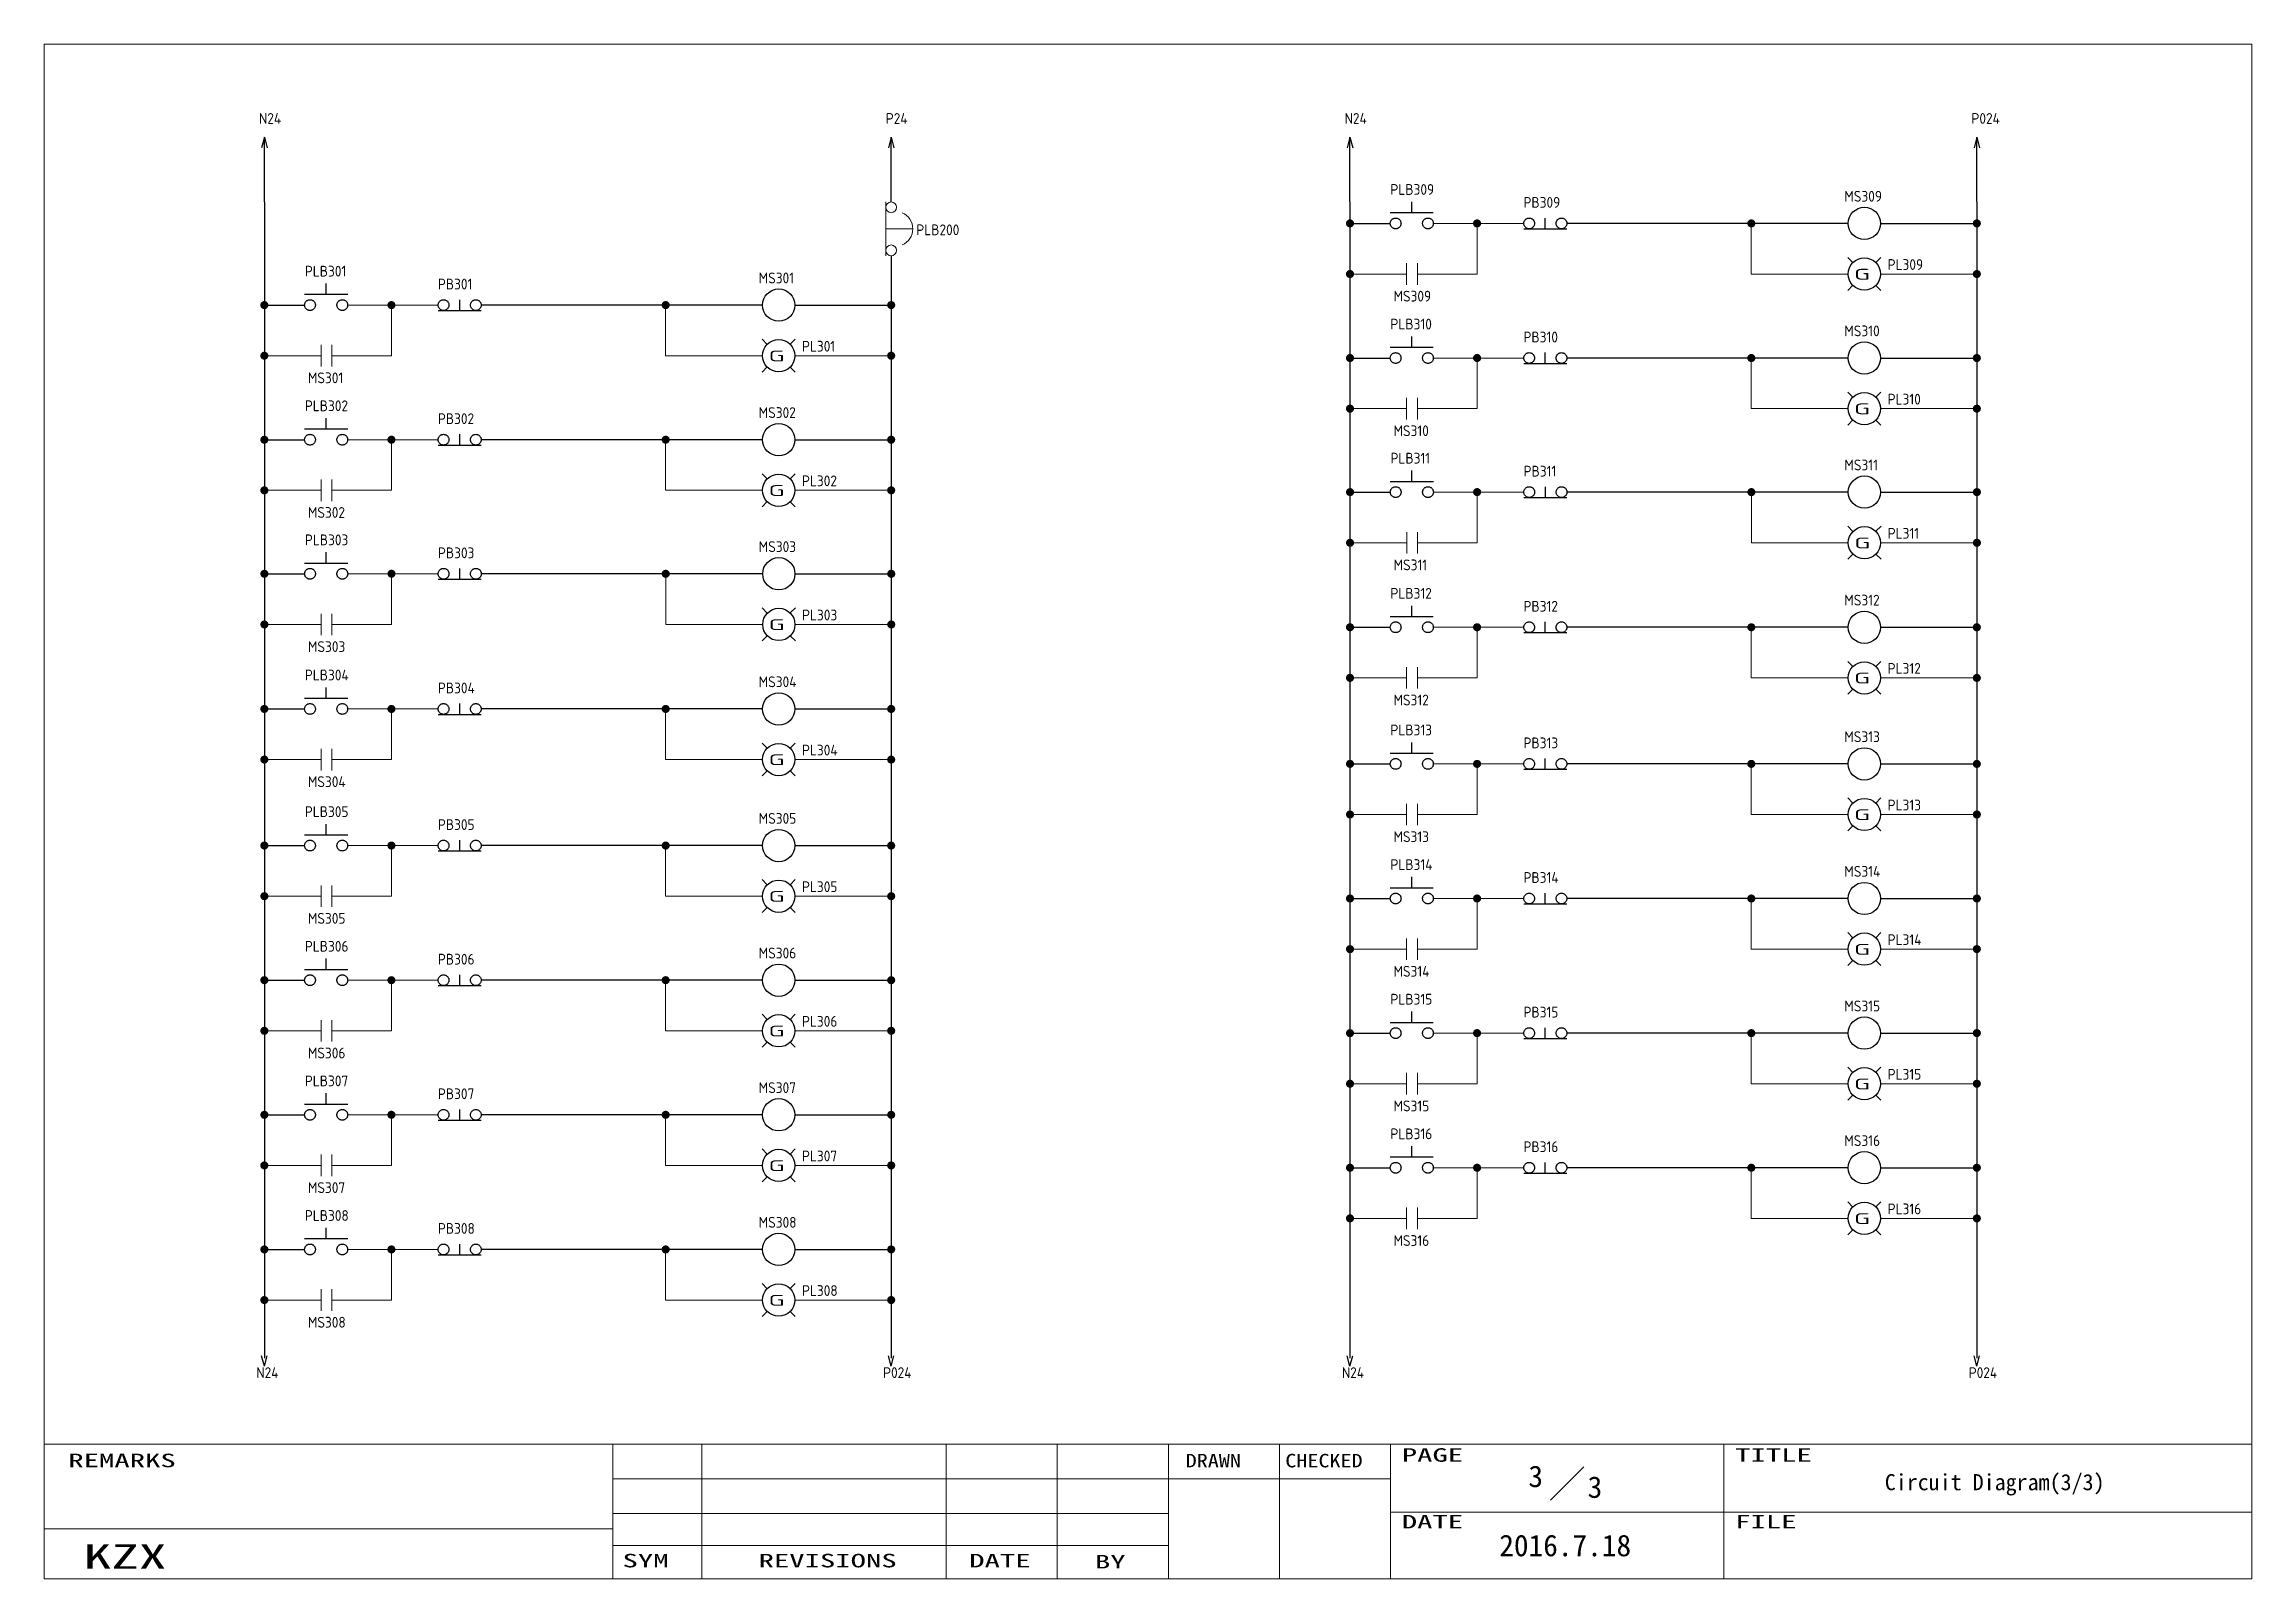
# Model space of a CAD drawing. Extents: x -319 to 2858, y -2689 to 285.
# Drawn here: x 1914 to 2324, y -1037.1 to -752.1 of the extents above; entities that cross this region are included whole.
import ezdxf
from ezdxf.enums import TextEntityAlignment as Align

# ---------------------------------------------------------------- set-up
doc = ezdxf.new("R2010")
doc.units = 0
doc.header["$LTSCALE"] = 0.3
doc.header["$MEASUREMENT"] = 0
doc.linetypes.add('実線', pattern=[20001, 20000, -1])
doc.layers.get('0').update_dxf_attribs({"linetype": '実線'})
for name, color, linetype, lineweight in [('01図枠', 5, 'CONTINUOUS', 9), ('02接続図', 7, 'CONTINUOUS', 5), ('10外形', 7, 'CONTINUOUS', 9)]:
    doc.layers.add(name, color=color, linetype=linetype, lineweight=lineweight)
doc.layers.add('BLOCK', color=7, linetype='CONTINUOUS')
doc.layers.add('図形１', color=7, linetype='実線')
doc.styles.get("Standard").update_dxf_attribs({"font": 'ISOCP.shx', "height": 4, "bigfont": 'extfont.shx'})
doc.styles.add('電気標準', font='ISOCP.shx', dxfattribs={"height": 2.5, "bigfont": 'extfont.shx'})
doc.styles.add('ＭＳＰゴシック', font='')
doc.styles.get('ＭＳＰゴシック').set_extended_font_data('SimSun')

msp = doc.modelspace()

# ---------------------------------------------------------------- texts
at = {"width": 2.307692}
for p, p2 in [((2250.14, -795.83), (2253.14, -795.83)), ((2048.53, -811), (2051.53, -811)), ((2250.14, -820.83), (2253.14, -820.83)), ((2048.53, -836), (2051.53, -836)), ((2250.16, -845.74), (2253.16, -845.74)), ((2048.54, -860.91), (2051.54, -860.91)), ((2250.14, -870.83), (2253.14, -870.83)), ((2048.53, -886), (2051.53, -886)), ((2250.14, -896.21), (2253.14, -896.21)), ((2048.53, -911.38), (2051.53, -911.38)), ((2250.14, -921.21), (2253.14, -921.21)), ((2048.53, -936.38), (2051.53, -936.38)), ((2250.14, -946.21), (2253.14, -946.21)), ((2048.53, -961.38), (2051.53, -961.38)), ((2250.14, -971.21), (2253.14, -971.21)), ((2048.53, -986.38), (2051.53, -986.38))]:
    msp.add_text('G', height=2, dxfattribs=at).set_placement(p, p2, align=Align.FIT)
at = {"layer": '01図枠', "linetype": 'Continuous', "lineweight": 5, "style": 'ＭＳＰゴシック'}
for s, height, width, p in [('REMARKS', 2.513, 1.666667, (1918.5, -1013.86)), ('DRAWN', 2.513, 1.2, (2126.01, -1013.89)), ('CHECKED', 2.513, 1.2, (2144.51, -1013.89)), ('PAGE', 2.513, 1.666667, (2166.14, -1012.85)), ('TITLE', 2.513, 1.666667, (2228.05, -1012.85)), ('DATE', 2.513, 1.666667, (2166.14, -1025.24)), ('FILE', 2.513, 1.666667, (2228.05, -1025.24)), ('KZX', 4.523, 1.666667, (1921.34, -1030.7)), ('SYM', 2.513, 1.666667, (2021.42, -1032.46))]:
    msp.add_text(s, height=height, dxfattribs=dict(at, width=width)).set_placement(p, align=Align.TOP_LEFT)
at = {"layer": '01図枠', "linetype": 'Continuous', "lineweight": 5, "style": 'ＭＳＰゴシック', "width": 1.666667}
for s, p in [('REVISIONS', (2059.51, -1032.46)), ('DATE', (2091.51, -1032.46)), ('BY', (2112.01, -1032.66))]:
    msp.add_text(s, height=2.513, dxfattribs=at).set_placement(p, align=Align.TOP_CENTER)
at = {"layer": '02接続図', "style": 'ＭＳＰゴシック'}
for s, p in [('3', (2191.01, -1018.1)), ('3', (2202.01, -1020.1)), ('2016.7.18', (2196.49, -1030.94))]:
    msp.add_text(s, height=4, dxfattribs=at).set_placement(p, align=Align.MIDDLE)
msp.add_text('Circuit Diagram(3/3)', height=3, dxfattribs=at).set_placement((2255.84, -1019.15), align=Align.MIDDLE_LEFT)
at = {"layer": '図形１', "color": 7, "linetype": '実線', "style": '電気標準'}
for s, p in [('N24', (1953.91, -766.9)), ('P24', (2070.31, -766.9)), ('N24', (2155.52, -766.9)), ('P024', (2271.93, -766.9)), ('N24', (1953.41, -999.81)), ('P024', (2069.81, -999.81)), ('N24', (2155.02, -999.81)), ('P024', (2271.43, -999.81))]:
    msp.add_text(s, height=2, dxfattribs=at).set_placement(p)
at = {"layer": '図形１', "color": 4, "style": '電気標準'}
for s, p in [('PLB309', (2164.03, -780.09)), ('PB309', (2188.74, -782.49)), ('MS309', (2248.33, -781.35)), ('PLB200', (2075.98, -787.58)), ('PLB301', (1962.42, -795.26)), ('MS301', (2046.71, -796.52)), ('PL309', (2256.37, -794.03)), ('PB301', (1987.13, -797.66)), ('MS309', (2164.6, -799.9)), ('PLB310', (2164.03, -805.09)), ('PL301', (2054.75, -809.2)), ('PB310', (2188.74, -807.49)), ('MS310', (2248.33, -806.35)), ('MS301', (1962.99, -815.07)), ('PLB302', (1962.42, -820.26)), ('MS302', (2046.71, -821.52)), ('PL310', (2256.37, -819.03)), ('PB302', (1987.13, -822.66)), ('MS310', (2164.6, -824.9)), ('PLB311', (2164.04, -829.99)), ('PL302', (2054.75, -834.2)), ('PB311', (2188.76, -832.4)), ('MS311', (2248.34, -831.25)), ('MS302', (1962.99, -840.07)), ('PLB303', (1962.43, -845.16)), ('MS303', (2046.72, -846.42)), ('PL311', (2256.38, -843.94)), ('PB303', (1987.14, -847.57)), ('MS311', (2164.62, -849.81)), ('PLB312', (2164.03, -855.09)), ('PB312', (2188.74, -857.49)), ('MS312', (2248.33, -856.35)), ('PL303', (2054.76, -859.11)), ('MS303', (1963, -864.98)), ('PLB304', (1962.42, -870.26)), ('PL312', (2256.37, -869.03)), ('PB304', (1987.13, -872.66)), ('MS304', (2046.71, -871.52)), ('MS312', (2164.6, -874.9)), ('PLB313', (2164.03, -880.46)), ('PB313', (2188.74, -882.86)), ('MS313', (2248.33, -881.72)), ('PL304', (2054.75, -884.2)), ('MS304', (1962.99, -890.07)), ('PLB305', (1962.42, -895.63)), ('PL313', (2256.37, -894.4)), ('PB305', (1987.13, -898.03)), ('MS305', (2046.71, -896.89)), ('MS313', (2164.6, -900.28)), ('PLB314', (2164.03, -905.46)), ('PB314', (2188.74, -907.86)), ('MS314', (2248.33, -906.72)), ('PL305', (2054.75, -909.57)), ('MS305', (1962.99, -915.45)), ('PL314', (2256.37, -919.4)), ('PLB306', (1962.42, -920.63)), ('PB306', (1987.13, -923.03)), ('MS306', (2046.71, -921.89)), ('MS314', (2164.6, -925.28)), ('PLB315', (2164.03, -930.46)), ('MS315', (2248.33, -931.72)), ('PL306', (2054.75, -934.57)), ('PB315', (2188.74, -932.86)), ('MS306', (1962.99, -940.45)), ('PL315', (2256.37, -944.4)), ('PLB307', (1962.42, -945.63)), ('PB307', (1987.13, -948.03)), ('MS307', (2046.71, -946.89)), ('MS315', (2164.6, -950.28)), ('PLB316', (2164.03, -955.46)), ('MS316', (2248.33, -956.72)), ('PL307', (2054.75, -959.57)), ('PB316', (2188.74, -957.86)), ('MS307', (1962.99, -965.45)), ('PL316', (2256.37, -969.4)), ('PLB308', (1962.42, -970.63)), ('PB308', (1987.13, -973.03)), ('MS308', (2046.71, -971.89)), ('MS316', (2164.6, -975.28)), ('PL308', (2054.75, -984.57)), ('MS308', (1962.99, -990.45))]:
    msp.add_text(s, height=2, dxfattribs=at).set_placement(p)

# ---------------------------------------------------------------- blocks, each defined once
blk = doc.blocks.new('矢印（右向）')
at = {"layer": 'BLOCK'}
for q in [(-1.93, 0.52), (-1.93, -0.52)]:
    blk.add_line((0, 0), q, dxfattribs=at)

# ---------------------------------------------------------------- linework, layer by layer
for p, q in [((1954.91, -781.4), (1954.91, -769.4)), ((2071.31, -781.4), (2071.31, -769.4)), ((2156.52, -781.4), (2156.52, -769.4)), ((2272.93, -781.4), (2272.93, -769.4)), ((2168, -783.39), (2168, -781.39)), ((2164, -783.39), (2172, -783.39)), ((2188.8, -786.39), (2196.8, -786.39)), ((2192.8, -786.39), (2192.8, -784.39)), ((2249.05, -785.39), (2196.8, -785.39)), ((2255.05, -785.39), (2272.93, -785.39)), ((1962.38, -798.56), (1970.38, -798.56)), ((1966.38, -798.56), (1966.38, -796.56)), ((1987.18, -801.56), (1995.18, -801.56)), ((1991.18, -801.56), (1991.18, -799.56)), ((2047.43, -800.56), (1995.18, -800.56)), ((2053.43, -800.56), (2071.31, -800.56)), ((2168, -808.39), (2168, -806.39)), ((2164, -808.39), (2172, -808.39)), ((2188.8, -811.39), (2196.8, -811.39)), ((2192.8, -811.39), (2192.8, -809.39)), ((2249.05, -810.39), (2196.8, -810.39)), ((2255.05, -810.39), (2272.93, -810.39)), ((1962.38, -823.56), (1970.38, -823.56)), ((1966.38, -823.56), (1966.38, -821.56)), ((1987.18, -826.56), (1995.18, -826.56)), ((1991.18, -826.56), (1991.18, -824.56)), ((2047.43, -825.56), (1995.18, -825.56)), ((2053.43, -825.56), (2071.31, -825.56)), ((2168.01, -833.29), (2168.01, -831.29)), ((2164.01, -833.29), (2172.01, -833.29)), ((2188.81, -836.29), (2196.81, -836.29)), ((2192.81, -836.29), (2192.81, -834.29)), ((2249.06, -835.29), (2196.81, -835.29)), ((2255.06, -835.29), (2272.94, -835.29)), ((1962.39, -848.46), (1970.39, -848.46)), ((1966.39, -848.46), (1966.39, -846.46)), ((1987.19, -851.46), (1995.19, -851.46)), ((1991.19, -851.46), (1991.19, -849.46)), ((2047.45, -850.46), (1995.19, -850.46)), ((2053.45, -850.46), (2071.32, -850.46)), ((2168, -858.39), (2168, -856.39)), ((2164, -858.39), (2172, -858.39)), ((2192.8, -861.39), (2192.8, -859.39)), ((2249.05, -860.39), (2196.8, -860.39)), ((2255.05, -860.39), (2272.93, -860.39)), ((2188.8, -861.39), (2196.8, -861.39)), ((1966.38, -873.56), (1966.38, -871.56)), ((1962.38, -873.56), (1970.38, -873.56)), ((1987.18, -876.56), (1995.18, -876.56)), ((1991.18, -876.56), (1991.18, -874.56)), ((2047.43, -875.56), (1995.18, -875.56)), ((2053.43, -875.56), (2071.31, -875.56)), ((2164, -883.76), (2172, -883.76)), ((2168, -883.76), (2168, -881.76)), ((2192.8, -886.76), (2192.8, -884.76)), ((2188.8, -886.76), (2196.8, -886.76)), ((2249.05, -885.76), (2196.8, -885.76)), ((2255.05, -885.76), (2272.93, -885.76)), ((1966.38, -898.93), (1966.38, -896.93)), ((1962.38, -898.93), (1970.38, -898.93)), ((1987.18, -901.93), (1995.18, -901.93)), ((1991.18, -901.93), (1991.18, -899.93)), ((2047.43, -900.93), (1995.18, -900.93)), ((2053.43, -900.93), (2071.31, -900.93)), ((2164, -908.76), (2172, -908.76)), ((2168, -908.76), (2168, -906.76)), ((2192.8, -911.76), (2192.8, -909.76)), ((2188.8, -911.76), (2196.8, -911.76)), ((2249.05, -910.76), (2196.8, -910.76)), ((2255.05, -910.76), (2272.93, -910.76)), ((1966.38, -923.93), (1966.38, -921.93)), ((1962.38, -923.93), (1970.38, -923.93)), ((1991.18, -926.93), (1991.18, -924.93)), ((2047.43, -925.93), (1995.18, -925.93)), ((2053.43, -925.93), (2071.31, -925.93)), ((1987.18, -926.93), (1995.18, -926.93)), ((2164, -933.76), (2172, -933.76)), ((2168, -933.76), (2168, -931.76)), ((2192.8, -936.76), (2192.8, -934.76)), ((2188.8, -936.76), (2196.8, -936.76)), ((2249.05, -935.76), (2196.8, -935.76)), ((2255.05, -935.76), (2272.93, -935.76)), ((1966.38, -948.93), (1966.38, -946.93)), ((1962.38, -948.93), (1970.38, -948.93)), ((1991.18, -951.93), (1991.18, -949.93)), ((2047.43, -950.93), (1995.18, -950.93)), ((2053.43, -950.93), (2071.31, -950.93)), ((1987.18, -951.93), (1995.18, -951.93)), ((2164, -958.76), (2172, -958.76)), ((2168, -958.76), (2168, -956.76)), ((2188.8, -961.76), (2196.8, -961.76)), ((2192.8, -961.76), (2192.8, -959.76)), ((2249.05, -960.76), (2196.8, -960.76)), ((2255.05, -960.76), (2272.93, -960.76)), ((1962.38, -973.93), (1970.38, -973.93)), ((1966.38, -973.93), (1966.38, -971.93)), ((1991.18, -976.93), (1991.18, -974.93)), ((1987.18, -976.93), (1995.18, -976.93)), ((2047.43, -975.93), (1995.18, -975.93)), ((2053.43, -975.93), (2071.31, -975.93))]:
    msp.add_line(p, q)
for centre in [(2165, -785.39), (2171, -785.39), (2189.8, -785.39), (2195.8, -785.39), (1963.38, -800.56), (1969.38, -800.56), (1988.18, -800.56), (1994.18, -800.56), (2165, -810.39), (2171, -810.39), (2189.8, -810.39), (2195.8, -810.39), (1963.38, -825.56), (1969.38, -825.56), (1988.18, -825.56), (1994.18, -825.56), (2165.01, -835.29), (2171.01, -835.29), (2189.81, -835.29), (2195.81, -835.29), (1963.39, -850.46), (1969.39, -850.46), (1988.19, -850.46), (1994.19, -850.46), (2165, -860.39), (2171, -860.39), (2189.8, -860.39), (2195.8, -860.39), (1963.38, -875.56), (1969.38, -875.56), (1988.18, -875.56), (1994.18, -875.56), (2165, -885.76), (2171, -885.76), (2189.8, -885.76), (2195.8, -885.76), (1963.38, -900.93), (1969.38, -900.93), (1988.18, -900.93), (1994.18, -900.93), (2165, -910.76), (2171, -910.76), (2189.8, -910.76), (2195.8, -910.76), (1963.38, -925.93), (1969.38, -925.93), (1988.18, -925.93), (1994.18, -925.93), (2165, -935.76), (2171, -935.76), (2189.8, -935.76), (2195.8, -935.76), (1963.38, -950.93), (1969.38, -950.93), (1988.18, -950.93), (1994.18, -950.93), (2165, -960.76), (2171, -960.76), (2189.8, -960.76), (2195.8, -960.76), (1963.38, -975.93), (1969.38, -975.93), (1988.18, -975.93), (1994.18, -975.93)]:
    msp.add_circle(centre, 1)
at = {"layer": '01図枠', "linetype": 'Continuous', "lineweight": 5}
for p, q in [((1914.01, -1037.1), (1914.01, -752.1)), ((1914.01, -752.1), (2324.01, -752.1)), ((2324.01, -752.1), (2324.01, -1037.1)), ((1914.01, -1012.1), (2324.01, -1012.1)), ((2019.62, -1012.1), (2019.62, -1037.1)), ((2036.13, -1012.1), (2036.13, -1037.1)), ((2081.53, -1012.1), (2081.53, -1037.1)), ((2102.16, -1012.1), (2102.16, -1037.1)), ((2122.8, -1012.1), (2122.8, -1037.1)), ((2143.44, -1037.1), (2143.44, -1012.1)), ((2164.07, -1012.1), (2164.07, -1037.1)), ((2225.98, -1037.1), (2225.98, -1012.1)), ((2199.93, -1016.29), (2193.74, -1022.49)), ((2019.62, -1018.53), (2122.8, -1018.53)), ((2122.8, -1018.53), (2164.07, -1018.53)), ((2019.62, -1024.96), (2122.8, -1024.96)), ((2164.07, -1024.72), (2324.01, -1024.72)), ((2019.62, -1027.82), (1914.01, -1027.82)), ((2019.62, -1030.91), (2122.8, -1030.91)), ((2324.01, -1037.1), (1914.01, -1037.1))]:
    msp.add_line(p, q, dxfattribs=at)
at = {"layer": '02接続図'}
for p, q in [((2070.34, -781.4), (2070.34, -791.4)), ((2075.34, -786.4), (2070.34, -786.4))]:
    msp.add_line(p, q, dxfattribs=at)
at = {"layer": '02接続図', "linetype": 'Continuous'}
for p, q in [((2167.04, -796.79), (2167.04, -792.79)), ((2169.04, -796.79), (2169.04, -792.79)), ((1965.43, -811.96), (1965.43, -807.96)), ((1967.43, -811.96), (1967.43, -807.96)), ((2167.04, -821.79), (2167.04, -817.79)), ((2169.04, -821.79), (2169.04, -817.79)), ((1965.43, -836.96), (1965.43, -832.96)), ((1967.43, -836.96), (1967.43, -832.96)), ((2167.05, -846.7), (2167.05, -842.7)), ((2169.05, -846.7), (2169.05, -842.7)), ((1965.44, -861.87), (1965.44, -857.87)), ((1967.44, -861.87), (1967.44, -857.87)), ((2167.04, -871.79), (2167.04, -867.79)), ((2169.04, -871.79), (2169.04, -867.79)), ((1965.43, -886.96), (1965.43, -882.96)), ((1967.43, -886.96), (1967.43, -882.96)), ((2167.04, -897.16), (2167.04, -893.16)), ((2169.04, -897.16), (2169.04, -893.16)), ((1965.43, -912.33), (1965.43, -908.33)), ((1967.43, -912.33), (1967.43, -908.33)), ((2167.04, -922.16), (2167.04, -918.16)), ((2169.04, -922.16), (2169.04, -918.16)), ((1965.43, -937.33), (1965.43, -933.33)), ((1967.43, -937.33), (1967.43, -933.33)), ((2167.04, -947.16), (2167.04, -943.16)), ((2169.04, -947.16), (2169.04, -943.16)), ((1965.43, -962.33), (1965.43, -958.33)), ((1967.43, -962.33), (1967.43, -958.33)), ((2167.04, -972.16), (2167.04, -968.16)), ((2169.04, -972.16), (2169.04, -968.16)), ((1965.43, -987.33), (1965.43, -983.33)), ((1967.43, -987.33), (1967.43, -983.33))]:
    msp.add_line(p, q, dxfattribs=at)
at = {"layer": '02接続図'}
for centre in [(2071.31, -782.4), (2071.31, -790.4)]:
    msp.add_circle(centre, 1, dxfattribs=at)
msp.add_arc((2072.09, -786.4), 3.25, 292.6199, 67.3801, dxfattribs=at)
at = {"layer": '10外形'}
for p, q in [((2172, -785.39), (2188.8, -785.39)), ((2180.13, -794.79), (2180.13, -785.39)), ((2231.05, -794.79), (2231.05, -785.39)), ((2167.04, -794.79), (2156.52, -794.79)), ((2169.04, -794.79), (2180.13, -794.79)), ((2249.05, -794.79), (2231.05, -794.79)), ((2255.05, -794.79), (2272.93, -794.79)), ((1970.38, -800.56), (1987.18, -800.56)), ((1978.51, -809.96), (1978.51, -800.56)), ((2029.43, -809.96), (2029.43, -800.56)), ((1965.43, -809.96), (1954.91, -809.96)), ((1967.43, -809.96), (1978.51, -809.96)), ((2047.43, -809.96), (2029.43, -809.96)), ((2053.43, -809.96), (2071.31, -809.96)), ((2172, -810.39), (2188.8, -810.39)), ((2180.13, -819.79), (2180.13, -810.39)), ((2231.05, -819.79), (2231.05, -810.39)), ((2167.04, -819.79), (2156.52, -819.79)), ((2169.04, -819.79), (2180.13, -819.79)), ((2249.05, -819.79), (2231.05, -819.79)), ((2255.05, -819.79), (2272.93, -819.79)), ((1970.38, -825.56), (1987.18, -825.56)), ((1978.51, -834.96), (1978.51, -825.56)), ((2029.43, -834.96), (2029.43, -825.56)), ((1965.43, -834.96), (1954.91, -834.96)), ((1967.43, -834.96), (1978.51, -834.96)), ((2047.43, -834.96), (2029.43, -834.96)), ((2053.43, -834.96), (2071.31, -834.96)), ((2172.01, -835.29), (2188.81, -835.29)), ((2180.14, -844.7), (2180.14, -835.29)), ((2231.06, -844.7), (2231.06, -835.29)), ((2167.05, -844.7), (2156.54, -844.7)), ((2169.05, -844.7), (2180.14, -844.7)), ((2249.06, -844.7), (2231.06, -844.7)), ((2255.06, -844.7), (2272.94, -844.7)), ((1970.39, -850.46), (1987.19, -850.46)), ((1978.52, -859.87), (1978.52, -850.46)), ((2029.45, -859.87), (2029.45, -850.46)), ((1965.44, -859.87), (1954.92, -859.87)), ((1967.44, -859.87), (1978.52, -859.87)), ((2047.45, -859.87), (2029.45, -859.87)), ((2053.45, -859.87), (2071.32, -859.87)), ((2172, -860.39), (2188.8, -860.39)), ((2180.13, -869.79), (2180.13, -860.39)), ((2231.05, -869.79), (2231.05, -860.39)), ((2167.04, -869.79), (2156.52, -869.79)), ((2169.04, -869.79), (2180.13, -869.79)), ((2249.05, -869.79), (2231.05, -869.79)), ((2255.05, -869.79), (2272.93, -869.79)), ((1970.38, -875.56), (1987.18, -875.56)), ((1978.51, -884.96), (1978.51, -875.56)), ((2029.43, -884.96), (2029.43, -875.56)), ((1965.43, -884.96), (1954.91, -884.96)), ((1967.43, -884.96), (1978.51, -884.96)), ((2047.43, -884.96), (2029.43, -884.96)), ((2053.43, -884.96), (2071.31, -884.96)), ((2172, -885.76), (2188.8, -885.76)), ((2180.13, -895.16), (2180.13, -885.76)), ((2231.05, -895.16), (2231.05, -885.76)), ((2167.04, -895.16), (2156.52, -895.16)), ((2169.04, -895.16), (2180.13, -895.16)), ((2249.05, -895.16), (2231.05, -895.16)), ((2255.05, -895.16), (2272.93, -895.16)), ((1970.38, -900.93), (1987.18, -900.93)), ((1978.51, -910.33), (1978.51, -900.93)), ((2029.43, -910.33), (2029.43, -900.93)), ((1965.43, -910.33), (1954.91, -910.33)), ((1967.43, -910.33), (1978.51, -910.33)), ((2047.43, -910.33), (2029.43, -910.33)), ((2053.43, -910.33), (2071.31, -910.33)), ((2172, -910.76), (2188.8, -910.76)), ((2180.13, -920.16), (2180.13, -910.76)), ((2231.05, -920.16), (2231.05, -910.76)), ((2167.04, -920.16), (2156.52, -920.16)), ((2169.04, -920.16), (2180.13, -920.16)), ((2249.05, -920.16), (2231.05, -920.16)), ((2255.05, -920.16), (2272.93, -920.16)), ((1970.38, -925.93), (1987.18, -925.93)), ((1978.51, -935.33), (1978.51, -925.93)), ((2029.43, -935.33), (2029.43, -925.93)), ((1965.43, -935.33), (1954.91, -935.33)), ((1967.43, -935.33), (1978.51, -935.33)), ((2047.43, -935.33), (2029.43, -935.33)), ((2053.43, -935.33), (2071.31, -935.33)), ((2172, -935.76), (2188.8, -935.76)), ((2180.13, -945.16), (2180.13, -935.76)), ((2231.05, -945.16), (2231.05, -935.76)), ((2167.04, -945.16), (2156.52, -945.16)), ((2169.04, -945.16), (2180.13, -945.16)), ((2249.05, -945.16), (2231.05, -945.16)), ((2255.05, -945.16), (2272.93, -945.16)), ((1970.38, -950.93), (1987.18, -950.93)), ((1978.51, -960.33), (1978.51, -950.93)), ((2029.43, -960.33), (2029.43, -950.93)), ((1965.43, -960.33), (1954.91, -960.33)), ((1967.43, -960.33), (1978.51, -960.33)), ((2047.43, -960.33), (2029.43, -960.33)), ((2053.43, -960.33), (2071.31, -960.33)), ((2172, -960.76), (2188.8, -960.76)), ((2180.13, -970.16), (2180.13, -960.76)), ((2231.05, -970.16), (2231.05, -960.76)), ((2167.04, -970.16), (2156.52, -970.16)), ((2169.04, -970.16), (2180.13, -970.16)), ((2249.05, -970.16), (2231.05, -970.16)), ((2255.05, -970.16), (2272.93, -970.16)), ((1970.38, -975.93), (1987.18, -975.93)), ((1978.51, -985.33), (1978.51, -975.93)), ((2029.43, -985.33), (2029.43, -975.93)), ((1965.43, -985.33), (1954.91, -985.33)), ((1967.43, -985.33), (1978.51, -985.33)), ((2047.43, -985.33), (2029.43, -985.33)), ((2053.43, -985.33), (2071.31, -985.33))]:
    msp.add_line(p, q, dxfattribs=at)
at = {"layer": 'BLOCK'}
for centre in [(2252.05, -785.39), (2252.05, -794.79), (2050.43, -800.56), (2050.43, -809.96), (2252.05, -810.39), (2252.05, -819.79), (2050.43, -825.56), (2050.43, -834.96), (2252.06, -835.29), (2252.06, -844.7), (2050.45, -850.46), (2050.45, -859.87), (2252.05, -860.39), (2252.05, -869.79), (2050.43, -875.56), (2050.43, -884.96), (2252.05, -885.76), (2252.05, -895.16), (2050.43, -900.93), (2050.43, -910.33), (2252.05, -910.76), (2252.05, -920.16), (2050.43, -925.93), (2050.43, -935.33), (2252.05, -935.76), (2252.05, -945.16), (2050.43, -950.93), (2050.43, -960.33), (2252.05, -960.76), (2252.05, -970.16), (2050.43, -975.93), (2050.43, -985.33)]:
    msp.add_circle(centre, 3, dxfattribs=at)
at = {"layer": '図形１', "color": 7}
for p, q in [((1954.91, -781.4), (1954.91, -849.22)), ((2156.52, -781.4), (2156.52, -856.08)), ((2272.93, -781.4), (2272.93, -856.08)), ((2071.31, -791.4), (2071.31, -849.22)), ((1954.91, -849.22), (1954.91, -996.11)), ((2071.31, -849.22), (2071.31, -996.11)), ((2156.52, -849.22), (2156.52, -996.11)), ((2272.93, -849.22), (2272.93, -996.11))]:
    msp.add_line(p, q, dxfattribs=at)
at = {"layer": '図形１'}
for p, q in [((2156.52, -785.39), (2164, -785.39)), ((2249.92, -792.68), (2248.95, -791.72)), ((2254.17, -792.66), (2255.13, -791.72)), ((2248.95, -797.83), (2249.9, -796.88)), ((2255.13, -797.83), (2254.19, -796.9)), ((1954.91, -800.56), (1962.38, -800.56)), ((2048.3, -807.85), (2047.33, -806.89)), ((2052.55, -807.83), (2053.51, -806.89)), ((2156.52, -810.39), (2164, -810.39)), ((2047.33, -813), (2048.29, -812.05)), ((2053.51, -813), (2052.57, -812.07)), ((2249.92, -817.68), (2248.95, -816.72)), ((2254.17, -817.66), (2255.13, -816.72)), ((2248.95, -822.83), (2249.9, -821.88)), ((2255.13, -822.83), (2254.19, -821.9)), ((1954.91, -825.56), (1962.38, -825.56)), ((2048.3, -832.85), (2047.33, -831.89)), ((2052.55, -832.83), (2053.51, -831.89)), ((2156.54, -835.29), (2164.01, -835.29)), ((2047.33, -838), (2048.29, -837.05)), ((2053.51, -838), (2052.57, -837.07)), ((2249.93, -842.59), (2248.96, -841.62)), ((2254.18, -842.57), (2255.14, -841.62)), ((2248.96, -847.73), (2249.92, -846.79)), ((2255.14, -847.73), (2254.2, -846.8)), ((1954.92, -850.46), (1962.39, -850.46)), ((2048.31, -857.76), (2047.34, -856.79)), ((2052.56, -857.74), (2053.52, -856.79)), ((2156.52, -860.39), (2164, -860.39)), ((2047.34, -862.9), (2048.3, -861.96)), ((2053.52, -862.9), (2052.58, -861.97)), ((2249.92, -867.68), (2248.95, -866.72)), ((2254.17, -867.66), (2255.13, -866.72)), ((2248.95, -872.83), (2249.9, -871.88)), ((2255.13, -872.83), (2254.19, -871.9)), ((1954.91, -875.56), (1962.38, -875.56)), ((2048.3, -882.85), (2047.33, -881.89)), ((2052.55, -882.83), (2053.51, -881.89)), ((2047.33, -888), (2048.29, -887.05)), ((2053.51, -888), (2052.57, -887.07)), ((2156.52, -885.76), (2164, -885.76)), ((2249.92, -893.05), (2248.95, -892.09)), ((2254.17, -893.04), (2255.13, -892.09)), ((2248.95, -898.2), (2249.9, -897.26)), ((2255.13, -898.2), (2254.19, -897.27)), ((1954.91, -900.93), (1962.38, -900.93)), ((2048.3, -908.22), (2047.33, -907.26)), ((2052.55, -908.21), (2053.51, -907.26)), ((2047.33, -913.37), (2048.29, -912.43)), ((2053.51, -913.37), (2052.57, -912.44)), ((2156.52, -910.76), (2164, -910.76)), ((2249.92, -918.05), (2248.95, -917.09)), ((2254.17, -918.04), (2255.13, -917.09)), ((2248.95, -923.2), (2249.9, -922.26)), ((2255.13, -923.2), (2254.19, -922.27)), ((1954.91, -925.93), (1962.38, -925.93)), ((2048.3, -933.22), (2047.33, -932.26)), ((2052.55, -933.21), (2053.51, -932.26)), ((2047.33, -938.37), (2048.29, -937.43)), ((2053.51, -938.37), (2052.57, -937.44)), ((2156.52, -935.76), (2164, -935.76)), ((2249.92, -943.05), (2248.95, -942.09)), ((2254.17, -943.04), (2255.13, -942.09)), ((1954.91, -950.93), (1962.38, -950.93)), ((2248.95, -948.2), (2249.9, -947.26)), ((2255.13, -948.2), (2254.19, -947.27)), ((2048.3, -958.22), (2047.33, -957.26)), ((2052.55, -958.21), (2053.51, -957.26)), ((2047.33, -963.37), (2048.29, -962.43)), ((2053.51, -963.37), (2052.57, -962.44)), ((2156.52, -960.76), (2164, -960.76)), ((2249.92, -968.05), (2248.95, -967.09)), ((2254.17, -968.04), (2255.13, -967.09)), ((2248.95, -973.2), (2249.9, -972.26)), ((2255.13, -973.2), (2254.19, -972.27)), ((1954.91, -975.93), (1962.38, -975.93)), ((2048.3, -983.22), (2047.33, -982.26)), ((2052.55, -983.21), (2053.51, -982.26)), ((2047.33, -988.37), (2048.29, -987.43)), ((2053.51, -988.37), (2052.57, -987.44))]:
    msp.add_line(p, q, dxfattribs=at)
at = {"layer": '図形１', "const_width": 0.75}
for points in [[(2156.15, -785.39, 1), (2156.9, -785.39, 1)], [(2179.75, -785.39, 1), (2180.5, -785.39, 1)], [(2230.68, -785.39, 1), (2231.43, -785.39, 1)], [(2272.56, -785.39, 1), (2273.31, -785.39, 1)], [(2156.15, -794.79, 1), (2156.9, -794.79, 1)], [(2272.56, -794.79, 1), (2273.31, -794.79, 1)], [(1954.53, -800.56, 1), (1955.28, -800.56, 1)], [(1978.13, -800.56, 1), (1978.88, -800.56, 1)], [(2029.06, -800.56, 1), (2029.81, -800.56, 1)], [(2070.94, -800.56, 1), (2071.69, -800.56, 1)], [(1954.53, -809.96, 1), (1955.28, -809.96, 1)], [(2070.94, -809.96, 1), (2071.69, -809.96, 1)], [(2156.15, -810.39, 1), (2156.9, -810.39, 1)], [(2179.75, -810.39, 1), (2180.5, -810.39, 1)], [(2230.68, -810.39, 1), (2231.43, -810.39, 1)], [(2272.56, -810.39, 1), (2273.31, -810.39, 1)], [(2156.15, -819.79, 1), (2156.9, -819.79, 1)], [(2272.56, -819.79, 1), (2273.31, -819.79, 1)], [(1954.53, -825.56, 1), (1955.28, -825.56, 1)], [(1978.13, -825.56, 1), (1978.88, -825.56, 1)], [(2029.06, -825.56, 1), (2029.81, -825.56, 1)], [(2070.94, -825.56, 1), (2071.69, -825.56, 1)], [(1954.53, -834.96, 1), (1955.28, -834.96, 1)], [(2070.94, -834.96, 1), (2071.69, -834.96, 1)], [(2156.16, -835.29, 1), (2156.91, -835.29, 1)], [(2179.76, -835.29, 1), (2180.51, -835.29, 1)], [(2230.69, -835.29, 1), (2231.44, -835.29, 1)], [(2272.57, -835.29, 1), (2273.32, -835.29, 1)], [(2156.16, -844.7, 1), (2156.91, -844.7, 1)], [(2272.57, -844.7, 1), (2273.32, -844.7, 1)], [(1954.54, -850.46, 1), (1955.29, -850.46, 1)], [(1978.14, -850.46, 1), (1978.89, -850.46, 1)], [(2029.07, -850.46, 1), (2029.82, -850.46, 1)], [(2070.95, -850.46, 1), (2071.7, -850.46, 1)], [(1954.54, -859.87, 1), (1955.29, -859.87, 1)], [(2070.95, -859.87, 1), (2071.7, -859.87, 1)], [(2156.15, -860.39, 1), (2156.9, -860.39, 1)], [(2179.75, -860.39, 1), (2180.5, -860.39, 1)], [(2230.68, -860.39, 1), (2231.43, -860.39, 1)], [(2272.56, -860.39, 1), (2273.31, -860.39, 1)], [(2156.15, -869.79, 1), (2156.9, -869.79, 1)], [(2272.56, -869.79, 1), (2273.31, -869.79, 1)], [(1954.53, -875.56, 1), (1955.28, -875.56, 1)], [(1978.13, -875.56, 1), (1978.88, -875.56, 1)], [(2029.06, -875.56, 1), (2029.81, -875.56, 1)], [(2070.94, -875.56, 1), (2071.69, -875.56, 1)], [(1954.53, -884.96, 1), (1955.28, -884.96, 1)], [(2070.94, -884.96, 1), (2071.69, -884.96, 1)], [(2156.15, -885.76, 1), (2156.9, -885.76, 1)], [(2179.75, -885.76, 1), (2180.5, -885.76, 1)], [(2230.68, -885.76, 1), (2231.43, -885.76, 1)], [(2272.56, -885.76, 1), (2273.31, -885.76, 1)], [(2156.15, -895.16, 1), (2156.9, -895.16, 1)], [(2272.56, -895.16, 1), (2273.31, -895.16, 1)], [(1954.53, -900.93, 1), (1955.28, -900.93, 1)], [(1978.13, -900.93, 1), (1978.88, -900.93, 1)], [(2029.06, -900.93, 1), (2029.81, -900.93, 1)], [(2070.94, -900.93, 1), (2071.69, -900.93, 1)], [(1954.53, -910.33, 1), (1955.28, -910.33, 1)], [(2070.94, -910.33, 1), (2071.69, -910.33, 1)], [(2156.15, -910.76, 1), (2156.9, -910.76, 1)], [(2179.75, -910.76, 1), (2180.5, -910.76, 1)], [(2230.68, -910.76, 1), (2231.43, -910.76, 1)], [(2272.56, -910.76, 1), (2273.31, -910.76, 1)], [(2156.15, -920.16, 1), (2156.9, -920.16, 1)], [(2272.56, -920.16, 1), (2273.31, -920.16, 1)], [(1954.53, -925.93, 1), (1955.28, -925.93, 1)], [(1978.13, -925.93, 1), (1978.88, -925.93, 1)], [(2029.06, -925.93, 1), (2029.81, -925.93, 1)], [(2070.94, -925.93, 1), (2071.69, -925.93, 1)], [(1954.53, -935.33, 1), (1955.28, -935.33, 1)], [(2070.94, -935.33, 1), (2071.69, -935.33, 1)], [(2156.15, -935.76, 1), (2156.9, -935.76, 1)], [(2179.75, -935.76, 1), (2180.5, -935.76, 1)], [(2230.68, -935.76, 1), (2231.43, -935.76, 1)], [(2272.56, -935.76, 1), (2273.31, -935.76, 1)], [(2156.15, -945.16, 1), (2156.9, -945.16, 1)], [(2272.56, -945.16, 1), (2273.31, -945.16, 1)], [(1954.53, -950.93, 1), (1955.28, -950.93, 1)], [(1978.13, -950.93, 1), (1978.88, -950.93, 1)], [(2029.06, -950.93, 1), (2029.81, -950.93, 1)], [(2070.94, -950.93, 1), (2071.69, -950.93, 1)], [(1954.53, -960.33, 1), (1955.28, -960.33, 1)], [(2070.94, -960.33, 1), (2071.69, -960.33, 1)], [(2156.15, -960.76, 1), (2156.9, -960.76, 1)], [(2179.75, -960.76, 1), (2180.5, -960.76, 1)], [(2230.68, -960.76, 1), (2231.43, -960.76, 1)], [(2272.56, -960.76, 1), (2273.31, -960.76, 1)], [(2156.15, -970.16, 1), (2156.9, -970.16, 1)], [(2272.56, -970.16, 1), (2273.31, -970.16, 1)], [(1954.53, -975.93, 1), (1955.28, -975.93, 1)], [(1978.13, -975.93, 1), (1978.88, -975.93, 1)], [(2029.06, -975.93, 1), (2029.81, -975.93, 1)], [(2070.94, -975.93, 1), (2071.69, -975.93, 1)], [(1954.53, -985.33, 1), (1955.28, -985.33, 1)], [(2070.94, -985.33, 1), (2071.69, -985.33, 1)]]:
    msp.add_lwpolyline(points, format="xyb", close=True, dxfattribs=at)

# ---------------------------------------------------------------- block references
at = {"layer": '図形１', "color": 7, "xscale": -1, "rotation": 270}
for p in [(1954.91, -769.4), (2071.31, -769.4), (2156.52, -769.4), (2272.93, -769.4)]:
    msp.add_blockref('矢印（右向）', p, dxfattribs=at)
at = {"layer": '図形１', "color": 7, "rotation": 270}
for p in [(1954.91, -997.61), (2071.31, -997.61), (2156.52, -997.61), (2272.93, -997.61)]:
    msp.add_blockref('矢印（右向）', p, dxfattribs=at)

msp.set_redraw_order([(e.dxf.handle, doc.entitydb.next_handle()) for e in msp.query("TEXT MTEXT ATTDEF DIMENSION ARC_DIMENSION")])  # texts and dimensions are drawn at this point

doc.saveas('drawing.dxf')
